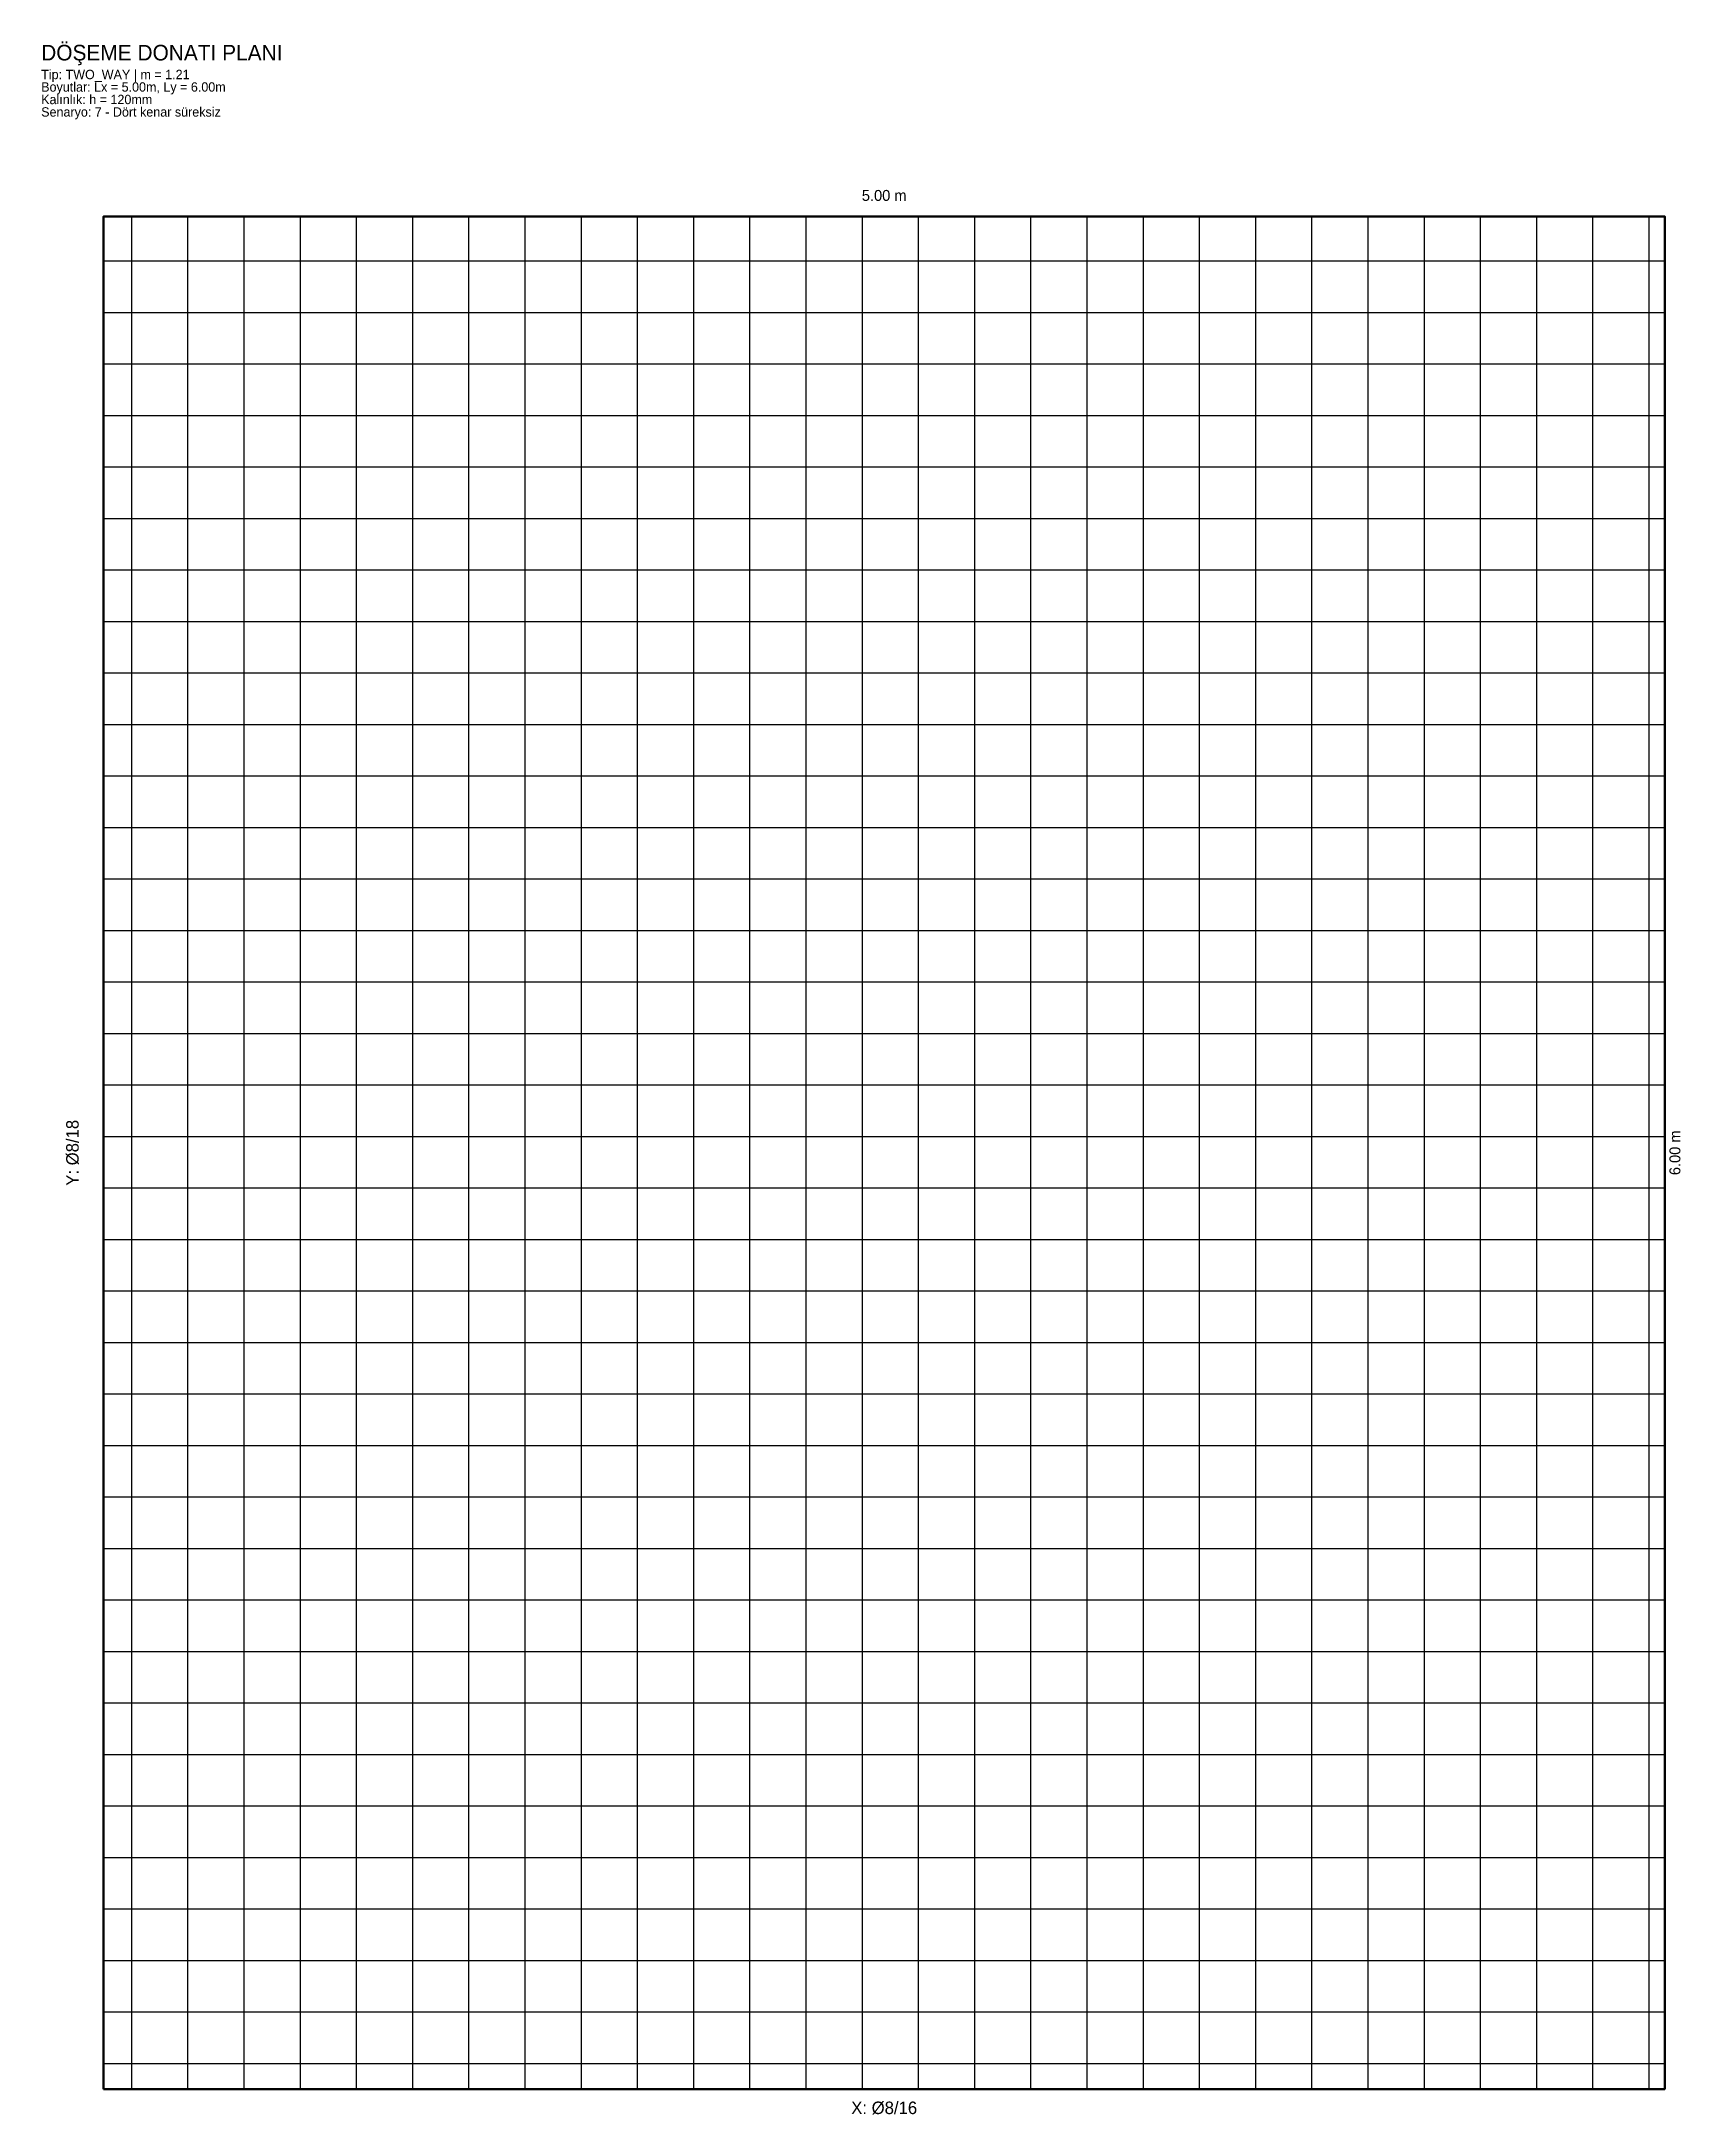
# Model space of a CAD drawing. Header units: millimetres. Extents: x -199 to 7697, y -3450 to 6561.
# Drawn here: x -199 to 5050, y -82 to 6561 of the extents above; entities that cross this region are included whole.
import ezdxf
from ezdxf.enums import TextEntityAlignment as Align

# ---------------------------------------------------------------- set-up
doc = ezdxf.new("R2010")
doc.units = ezdxf.units.MM
for name, color, linetype in [('DIMENSIONS', 2, 'Continuous'), ('REINFORCEMENT_X', 1, 'Continuous'), ('REINFORCEMENT_Y', 3, 'Continuous'), ('SLAB_OUTLINE', 7, 'Continuous'), ('TEXT', 4, 'Continuous'), ('TITLEBLOCK', 7, 'Continuous')]:
    doc.layers.add(name, color=color, linetype=linetype)

msp = doc.modelspace()

# ---------------------------------------------------------------- texts
at = {"layer": 'DIMENSIONS'}
msp.add_text('5.00 m', height=35, dxfattribs=at).set_placement((2500, 6050), align=Align.CENTER)
msp.add_text('6.00 m', height=35, rotation=90, dxfattribs=at).set_placement((5050, 3000), align=Align.CENTER)
at = {"layer": 'TEXT'}
for s, p in [('Tip: TWO_WAY | m = 1.21', (-200, 6440)), ('Boyutlar: Lx = 5.00m, Ly = 6.00m', (-200, 6400)), ('Kalınlık: h = 120mm', (-200, 6360)), ('Senaryo: 7 - Dört kenar süreksiz', (-200, 6320))]:
    msp.add_text(s, height=30, dxfattribs=at).set_placement(p)
msp.add_text('Y: Ø8/18', height=40, rotation=90, dxfattribs=at).set_placement((-80, 3000), align=Align.CENTER)
msp.add_text('X: Ø8/16', height=40, dxfattribs=at).set_placement((2500, -80), align=Align.CENTER)
at = {"layer": 'TITLEBLOCK'}
msp.add_text('DÖŞEME DONATI PLANI', height=50, dxfattribs=at).set_placement((-200, 6500))

# ---------------------------------------------------------------- linework, layer by layer
at = {"layer": 'REINFORCEMENT_X'}
for p, q in [((0, 5857.5), (5000, 5857.5)), ((0, 5692.5), (5000, 5692.5)), ((0, 5527.5), (5000, 5527.5)), ((0, 5362.5), (5000, 5362.5)), ((0, 5197.5), (5000, 5197.5)), ((0, 5032.5), (5000, 5032.5)), ((0, 4867.5), (5000, 4867.5)), ((0, 4702.5), (5000, 4702.5)), ((0, 4537.5), (5000, 4537.5)), ((0, 4372.5), (5000, 4372.5)), ((0, 4207.5), (5000, 4207.5)), ((0, 4042.5), (5000, 4042.5)), ((0, 3877.5), (5000, 3877.5)), ((0, 3712.5), (5000, 3712.5)), ((0, 3547.5), (5000, 3547.5)), ((0, 3382.5), (5000, 3382.5)), ((0, 3217.5), (5000, 3217.5)), ((0, 3052.5), (5000, 3052.5)), ((0, 2887.5), (5000, 2887.5)), ((0, 2722.5), (5000, 2722.5)), ((0, 2557.5), (5000, 2557.5)), ((0, 2392.5), (5000, 2392.5)), ((0, 2227.5), (5000, 2227.5)), ((0, 2062.5), (5000, 2062.5)), ((0, 1897.5), (5000, 1897.5)), ((0, 1732.5), (5000, 1732.5)), ((0, 1567.5), (5000, 1567.5)), ((0, 1402.5), (5000, 1402.5)), ((0, 1237.5), (5000, 1237.5)), ((0, 1072.5), (5000, 1072.5)), ((0, 907.5), (5000, 907.5)), ((0, 742.5), (5000, 742.5)), ((0, 577.5), (5000, 577.5)), ((0, 412.5), (5000, 412.5)), ((0, 247.5), (5000, 247.5)), ((0, 82.5), (5000, 82.5))]:
    msp.add_line(p, q, dxfattribs=at)
at = {"layer": 'REINFORCEMENT_Y'}
for p, q in [((90, 0), (90, 6000)), ((270, 0), (270, 6000)), ((450, 0), (450, 6000)), ((630, 0), (630, 6000)), ((810, 0), (810, 6000)), ((990, 0), (990, 6000)), ((1170, 0), (1170, 6000)), ((1350, 0), (1350, 6000)), ((1530, 0), (1530, 6000)), ((1710, 0), (1710, 6000)), ((1890, 0), (1890, 6000)), ((2070, 0), (2070, 6000)), ((2250, 0), (2250, 6000)), ((2430, 0), (2430, 6000)), ((2610, 0), (2610, 6000)), ((2790, 0), (2790, 6000)), ((2970, 0), (2970, 6000)), ((3150, 0), (3150, 6000)), ((3330, 0), (3330, 6000)), ((3510, 0), (3510, 6000)), ((3690, 0), (3690, 6000)), ((3870, 0), (3870, 6000)), ((4050, 0), (4050, 6000)), ((4230, 0), (4230, 6000)), ((4410, 0), (4410, 6000)), ((4590, 0), (4590, 6000)), ((4770, 0), (4770, 6000)), ((4950, 0), (4950, 6000))]:
    msp.add_line(p, q, dxfattribs=at)
at = {"layer": 'SLAB_OUTLINE', "lineweight": 50}
msp.add_lwpolyline([(0, 0), (5000, 0), (5000, 6000), (0, 6000), (0, 0)], dxfattribs=at)

msp.set_redraw_order([(e.dxf.handle, doc.entitydb.next_handle()) for e in msp.query("TEXT MTEXT ATTDEF DIMENSION ARC_DIMENSION")])  # texts and dimensions are drawn at this point

doc.saveas('drawing.dxf')
